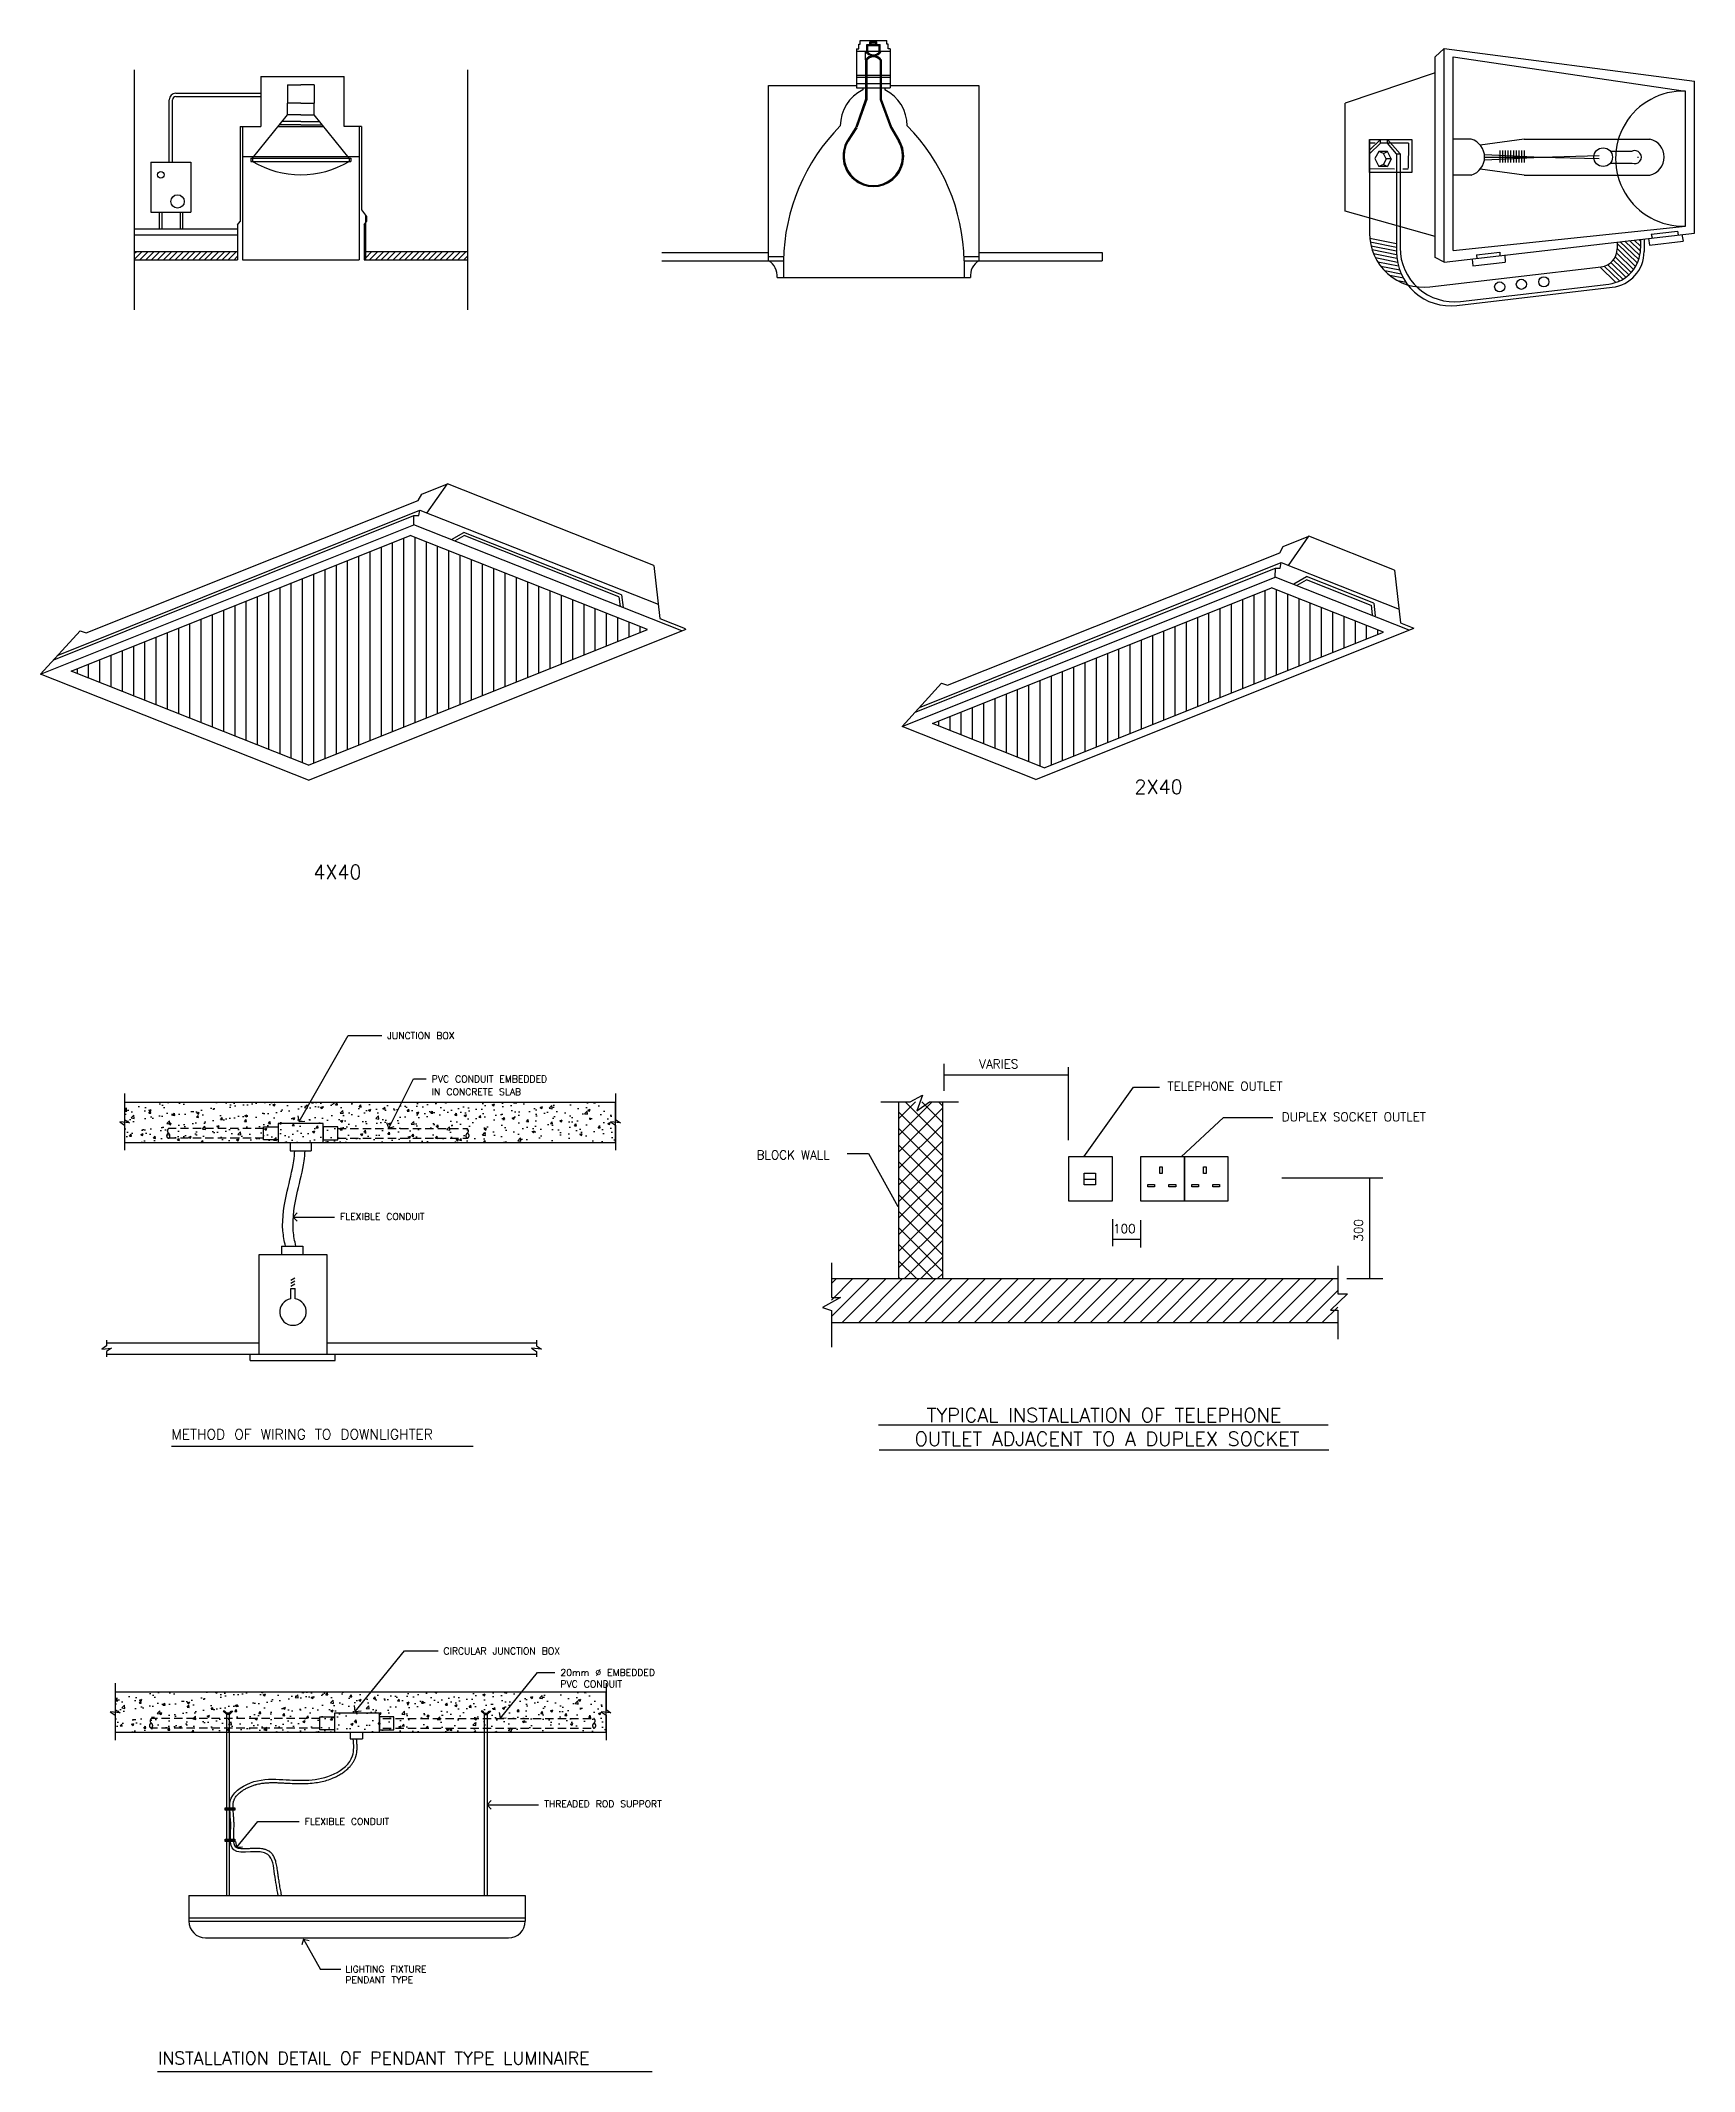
# Model space of a CAD drawing. Extents: x -199482 to -112389, y 75790 to 136754.
# Drawn here: x -199482 to -149841, y 75790 to 136754 of the extents above; entities that cross this region are included whole.
import ezdxf
from ezdxf.enums import TextEntityAlignment as Align

# ---------------------------------------------------------------- set-up
doc = ezdxf.new("R2010")
doc.units = 0
doc.header["$LTSCALE"] = 1000
doc.header["$MEASUREMENT"] = 0
doc.linetypes.add('HIDDEN', pattern=[0.375, 0.25, -0.125])
doc.linetypes.add('USTATION2', pattern=[1, 0.75, -0.25])
doc.layers.get('0').update_dxf_attribs({"linetype": 'CONTINUOUS'})
for name, color, linetype in [('BORDER', 4, 'CONTINUOUS'), ('DOOR-NO', 5, 'CONTINUOUS'), ('LIGH', 3, 'CONTINUOUS')]:
    doc.layers.add(name, color=color, linetype=linetype)
doc.styles.add('ROMANS', font='ROMANS.shx', dxfattribs={"height": 200})
doc.styles.get("Standard").update_dxf_attribs({"font": 'TXT.shx', "height": 200})

msp = doc.modelspace()

# ---------------------------------------------------------------- texts
at = {"layer": 'LIGH', "color": 4, "linetype": 'Continuous'}
for s, height, p in [('2X40', 422.4, (-166650, 114349)), ('4X40', 422.4, (-191299, 111795)), ('JUNCTION BOX', 202.75, (-189079, 106884)), ('PVC CONDUIT EMBEDDED', 202.75, (-187742, 105581)), ('IN CONCRETE SLAB', 202.75, (-187742, 105196)), ('FLEXIBLE CONDUIT', 202.75, (-190492, 101452)), ('CIRCULAR JUNCTION BOX', 202.75, (-187390, 88410)), ('20mm %%C EMBEDDED ', 202.75, (-183880, 87764)), ('PVC CONDUIT', 202.75, (-183880, 87420)), ('THREADED ROD SUPPORT', 202.75, (-184362, 83821)), ('FLEXIBLE CONDUIT', 202.75, (-191555, 83294)), ('LIGHTING FIXTURE', 202.75, (-190334, 78858)), ('PENDANT TYPE', 202.75, (-190334, 78537))]:
    msp.add_text(s, height=height, dxfattribs=at).set_placement(p, align=Align.MIDDLE_LEFT)
at = {"layer": 'LIGH', "color": 4, "linetype": 'Continuous', "style": 'ROMANS'}
for s, height, p in [('VARIES', 263.6, (-171307, 105901)), ('TELEPHONE OUTLET', 263.58, (-165653, 105232)), ('DUPLEX SOCKET OUTLET', 263.58, (-162228, 104313)), ('BLOCK WALL', 263.6, (-177991, 103170)), ('100', 263.6, (-167290, 100957)), ('INSTALLATION DETAIL OF PENDANT TYPE LUMINAIRE', 380.16, (-195961, 76001))]:
    msp.add_text(s, height=height, dxfattribs=at).set_placement(p)
msp.add_text('300', height=263.6, rotation=90, dxfattribs=at).set_placement((-159788, 100700))
for s, p in [('TYPICAL INSTALLATION OF TELEPHONE', (-167563, 95493)), ('OUTLET ADJACENT TO A DUPLEX SOCKET', (-167474, 94783))]:
    msp.add_text(s, height=422.4, dxfattribs=at).set_placement(p, align=Align.MIDDLE)
at = {"layer": 'LIGH', "color": 4, "linetype": 'Continuous'}
msp.add_text('METHOD OF WIRING TO DOWNLIGHTER', height=304.13, dxfattribs=at).set_placement((-195556, 94762))

# ---------------------------------------------------------------- blocks, each defined once
blk = doc.blocks.new('*X2')
at = {"color": 0}
for p, q in [((61.25, 37.208), (61.492, 37.45)), ((61.25, 37.385), (61.315, 37.45)), ((61.418, 37.2), (61.668, 37.45)), ((61.595, 37.2), (61.845, 37.45)), ((61.772, 37.2), (62.022, 37.45)), ((61.949, 37.2), (62.199, 37.45)), ((62.126, 37.2), (62.376, 37.45)), ((62.302, 37.2), (62.552, 37.45)), ((62.479, 37.2), (62.729, 37.45)), ((62.656, 37.2), (62.906, 37.45)), ((62.833, 37.2), (63.083, 37.45)), ((63.009, 37.2), (63.259, 37.45)), ((63.186, 37.2), (63.436, 37.45)), ((63.363, 37.2), (63.613, 37.45)), ((63.54, 37.2), (63.79, 37.45)), ((63.717, 37.2), (63.967, 37.45)), ((63.893, 37.2), (64.143, 37.45)), ((64.07, 37.2), (64.32, 37.45)), ((64.247, 37.2), (64.35, 37.303))]:
    blk.add_line(p, q, dxfattribs=at)
blk = doc.blocks.new('*X1')
at = {"color": 0}
for p, q in [((68.188, 37.252), (68.386, 37.45)), ((68.188, 37.428), (68.209, 37.45)), ((68.313, 37.2), (68.563, 37.45)), ((68.489, 37.2), (68.739, 37.45)), ((68.666, 37.2), (68.916, 37.45)), ((68.843, 37.2), (69.093, 37.45)), ((69.02, 37.2), (69.27, 37.45)), ((69.197, 37.2), (69.447, 37.45)), ((69.373, 37.2), (69.623, 37.45)), ((69.55, 37.2), (69.8, 37.45)), ((69.727, 37.2), (69.977, 37.45)), ((69.904, 37.2), (70.154, 37.45)), ((70.08, 37.2), (70.33, 37.45)), ((70.257, 37.2), (70.507, 37.45)), ((70.434, 37.2), (70.684, 37.45)), ((70.611, 37.2), (70.861, 37.45)), ((70.788, 37.2), (71.038, 37.45)), ((70.964, 37.2), (71.214, 37.45)), ((71.141, 37.2), (71.25, 37.309))]:
    blk.add_line(p, q, dxfattribs=at)

# ---------------------------------------------------------------- hatches: boundary and pattern name
at = {"layer": 'DOOR-NO'}
h = msp.add_hatch(dxfattribs=at)
h.set_pattern_fill('AR-CONC', color=11, scale=100, style=0)
h.set_pattern_definition([(50, (-48209, -1640), (717.2602, -62.7521), [75, -825]), (355, (-48209, -1640), (-138.7513, 752.192), [60, -660]), (100.4514, (-48149.25, -1645.25), (578.5094, 689.4395), [63.7402, -701.142]), (46.1842, (-48209, -1440), (1067.241, -165.519), [112.5, -1237.5]), (96.6356, (-48120.1, -1453.8), (934.663, 974.118), [95.61, -1051.713]), (351.1842, (-48209, -1440), (934.662, 974.1186), [90, -990]), (21, (-48109, -1490), (596.907, -402.6189), [75, -825]), (326, (-48109, -1490), (243.3153, 725.15), [60, -660]), (71.4514, (-48059.3, -1523.6), (840.2226, 322.5305), [63.7402, -701.142]), (37.5, (-48209.02, -1640.02), (12.15986, 332.89385), [0, -652, 0, -670, 0, -662.5]), (7.5, (-48209.02, -1640.02), (263.06954, 394.4117), [0, -382, 0, -637, 0, -252.5]), (327.5, (-48432.02, -1640.02), (533.82244, -22.55487), [0, -250, 0, -780, 0, -1035]), (317.5, (-48532, -1640), (583.1862, 100.105), [0, -325, 0, -518, 0, -735])])
h.paths.add_polyline_path([(-182224, 104881), (-196960, 104881), (-196960, 103678), (-182224, 103678)])
h = msp.add_hatch(dxfattribs=at)
h.set_pattern_fill('AR-CONC', color=11, scale=100, style=0)
h.set_pattern_definition([(50, (-48495.13, -19348.7), (717.2602, -62.7521), [75, -825]), (355, (-48495.1, -19348.7), (-138.7513, 752.192), [60, -660]), (100.4514, (-48435.36, -19353.9), (578.5094, 689.4395), [63.7402, -701.142]), (46.1842, (-48495.1, -19148.7), (1067.241, -165.519), [112.5, -1237.5]), (96.6356, (-48406.2, -19162.5), (934.663, 974.118), [95.61, -1051.713]), (351.1842, (-48495.1, -19148.7), (934.662, 974.1186), [90, -990]), (21, (-48395.13, -19198.7), (596.907, -402.6189), [75, -825]), (326, (-48395.1, -19198.7), (243.3153, 725.15), [60, -660]), (71.4514, (-48345.4, -19232.25), (840.2226, 322.5305), [63.7402, -701.142]), (37.5, (-48495.13, -19348.7), (12.15986, 332.89385), [0, -652, 0, -670, 0, -662.5]), (7.5, (-48495.13, -19348.7), (263.06954, 394.4117), [0, -382, 0, -637, 0, -252.5]), (327.5, (-48718.13, -19348.7), (533.82244, -22.55487), [0, -250, 0, -780, 0, -1035]), (317.5, (-48818.13, -19348.7), (583.1862, 100.105), [0, -325, 0, -518, 0, -735])])
h.paths.add_polyline_path([(-182510, 87172), (-197246, 87172), (-197246, 85970), (-182510, 85970)])

# ---------------------------------------------------------------- linework, layer by layer
at = {"layer": 'BORDER'}
for p, q in [((-193942, 83665), (-193651, 83665)), ((-193942, 82726), (-193651, 82726))]:
    msp.add_line(p, q, dxfattribs=at)
for points in [[(-193942, 83700), (-193651, 83700), (-193651, 83631), (-193941, 83631)], [(-193942, 82761), (-193651, 82761), (-193651, 82692), (-193941, 82692)]]:
    msp.add_lwpolyline(points, close=True, dxfattribs=at)
at = {"layer": 'BORDER', "color": 3}
for points, knots in [([(-192132, 100566), (-192167, 100717), (-192270, 101262), (-192114, 102133), (-191901, 102915), (-191860, 103325), (-191851, 103428)], [1102.685337, 1102.685337, 1102.685337, 1102.685337, 1567.291334, 2765.832687, 3693.029636, 4002.041613, 4002.041613, 4002.041613, 4002.041613]), ([(-191821, 100566), (-191856, 100717), (-191959, 101262), (-191803, 102133), (-191590, 102915), (-191549, 103325), (-191540, 103428)], [1102.685337, 1102.685337, 1102.685337, 1102.685337, 1567.291334, 2765.832687, 3693.029636, 4002.041613, 4002.041613, 4002.041613, 4002.041613]), ([(-192251, 81084), (-192261, 81139), (-192271, 81194), (-192292, 81305), (-192302, 81362), (-192321, 81476), (-192331, 81534), (-192342, 81612), (-192345, 81629), (-192349, 81657), (-192351, 81669), (-192354, 81690), (-192355, 81699), (-192357, 81714), (-192358, 81720), (-192360, 81733), (-192361, 81742), (-192363, 81760), (-192364, 81768), (-192368, 81795), (-192370, 81813), (-192376, 81857), (-192380, 81884), (-192389, 81938), (-192393, 81965), (-192404, 82019), (-192410, 82045), (-192423, 82092), (-192429, 82113), (-192443, 82154), (-192450, 82174), (-192466, 82210), (-192473, 82226), (-192490, 82257), (-192499, 82272), (-192517, 82298), (-192526, 82310), (-192545, 82332), (-192556, 82343), (-192571, 82358), (-192576, 82363), (-192587, 82372), (-192592, 82376), (-192599, 82382), (-192601, 82383), (-192605, 82386), (-192607, 82388), (-192614, 82392), (-192618, 82395), (-192630, 82403), (-192639, 82408), (-192661, 82420), (-192674, 82426), (-192701, 82437), (-192714, 82442), (-192742, 82451), (-192756, 82455), (-192784, 82462), (-192798, 82465), (-192827, 82470), (-192841, 82472), (-192878, 82476), (-192900, 82478), (-192944, 82481), (-192967, 82482), (-193012, 82483), (-193035, 82482), (-193080, 82482), (-193102, 82481), (-193147, 82479), (-193169, 82478), (-193213, 82476), (-193235, 82475), (-193278, 82474), (-193299, 82473), (-193340, 82472), (-193360, 82471), (-193398, 82471), (-193417, 82472), (-193453, 82473), (-193470, 82475), (-193499, 82478), (-193511, 82479), (-193534, 82483), (-193544, 82486), (-193562, 82490), (-193569, 82492), (-193583, 82497), (-193589, 82500), (-193599, 82505), (-193603, 82507), (-193611, 82512), (-193614, 82514), (-193618, 82517), (-193619, 82517), (-193620, 82519), (-193621, 82519), (-193622, 82520), (-193623, 82521), (-193625, 82523), (-193626, 82524), (-193630, 82528), (-193632, 82531), (-193637, 82537), (-193640, 82541), (-193645, 82549), (-193647, 82553), (-193652, 82562), (-193654, 82567), (-193659, 82578), (-193661, 82583), (-193665, 82595), (-193667, 82602), (-193671, 82619), (-193673, 82630), (-193678, 82654), (-193679, 82666), (-193682, 82692), (-193684, 82706), (-193685, 82735), (-193686, 82750), (-193687, 82780), (-193687, 82796), (-193687, 82837), (-193687, 82862), (-193685, 82914), (-193684, 82941), (-193682, 82995), (-193681, 83022), (-193679, 83078), (-193678, 83106), (-193676, 83163), (-193676, 83191), (-193676, 83229), (-193676, 83238), (-193677, 83257), (-193677, 83267), (-193678, 83295), (-193679, 83313), (-193682, 83368), (-193685, 83404), (-193690, 83472), (-193693, 83506), (-193699, 83571), (-193701, 83602), (-193705, 83657), (-193706, 83682), (-193707, 83729), (-193706, 83752), (-193705, 83791), (-193703, 83809), (-193699, 83842), (-193697, 83858), (-193690, 83889), (-193686, 83904), (-193680, 83924), (-193678, 83929), (-193674, 83939), (-193672, 83944), (-193669, 83952), (-193668, 83954), (-193666, 83958), (-193665, 83961), (-193662, 83967), (-193660, 83972), (-193653, 83985), (-193648, 83994), (-193634, 84018), (-193624, 84033), (-193601, 84062), (-193589, 84077), (-193562, 84105), (-193548, 84119), (-193518, 84147), (-193502, 84161), (-193468, 84187), (-193451, 84200), (-193405, 84232), (-193376, 84250), (-193315, 84284), (-193284, 84300), (-193220, 84330), (-193187, 84344), (-193122, 84369), (-193088, 84380), (-193043, 84394), (-193030, 84397), (-193005, 84404), (-192993, 84407), (-192956, 84417), (-192931, 84422), (-192861, 84435), (-192816, 84442), (-192726, 84452), (-192680, 84455), (-192590, 84459), (-192544, 84460), (-192452, 84459), (-192406, 84458), (-192313, 84455), (-192266, 84452), (-192199, 84449), (-192180, 84448), (-192142, 84446), (-192123, 84445), (-192065, 84442), (-192026, 84440), (-191909, 84435), (-191830, 84432), (-191670, 84429), (-191590, 84430), (-191430, 84436), (-191349, 84442), (-191205, 84459), (-191141, 84469), (-191013, 84495), (-190949, 84511), (-190823, 84549), (-190760, 84572), (-190677, 84608), (-190657, 84617), (-190614, 84638), (-190590, 84650), (-190543, 84675), (-190520, 84688), (-190460, 84724), (-190423, 84748), (-190352, 84799), (-190318, 84826), (-190253, 84883), (-190222, 84913), (-190172, 84969), (-190151, 84994), (-190114, 85046), (-190096, 85073), (-190065, 85129), (-190051, 85158), (-190034, 85198), (-190030, 85208), (-190025, 85224), (-190023, 85229), (-190020, 85239), (-190018, 85244), (-190014, 85259), (-190011, 85270), (-190003, 85303), (-189998, 85326), (-189991, 85373), (-189988, 85396), (-189985, 85442), (-189983, 85466), (-189983, 85512), (-189983, 85535), (-189984, 85581), (-189985, 85604), (-189988, 85659), (-189990, 85690), (-189995, 85742), (-189997, 85763), (-189998, 85783)], [0, 0, 0, 0, 176.751901, 176.751901, 353.503802, 353.503802, 530.255703, 530.255703, 580.334815, 580.334815, 612.895756, 612.895756, 640.293756, 640.293756, 655.044846, 655.044846, 679.136373, 679.136373, 703.227899, 703.227899, 751.410952, 751.410952, 822.07088, 822.07088, 892.730809, 892.730809, 963.390738, 963.390738, 1019.757186, 1019.757186, 1076.123635, 1076.123635, 1121.728136, 1121.728136, 1167.332637, 1167.332637, 1205.171382, 1205.171382, 1243.010127, 1243.010127, 1260.103682, 1260.103682, 1276.677244, 1276.677244, 1282.969067, 1282.969067, 1289.26089, 1289.26089, 1301.844537, 1301.844537, 1327.011829, 1327.011829, 1364.145237, 1364.145237, 1401.278645, 1401.278645, 1438.412053, 1438.412053, 1475.545461, 1475.545461, 1512.678869, 1512.678869, 1569.233576, 1569.233576, 1625.788282, 1625.788282, 1682.342989, 1682.342989, 1738.897696, 1738.897696, 1795.452403, 1795.452403, 1852.007109, 1852.007109, 1908.561816, 1908.561816, 1965.116523, 1965.116523, 2021.671229, 2021.671229, 2078.225936, 2078.225936, 2123.689457, 2123.689457, 2169.152978, 2169.152978, 2205.919729, 2205.919729, 2242.686481, 2242.686481, 2273.075056, 2273.075056, 2303.463631, 2303.463631, 2311.188759, 2311.188759, 2318.170369, 2318.170369, 2325.151979, 2325.151979, 2339.1152, 2339.1152, 2369.345451, 2369.345451, 2399.575703, 2399.575703, 2429.805955, 2429.805955, 2460.036206, 2460.036206, 2490.266458, 2490.266458, 2520.49671, 2520.49671, 2566.38835, 2566.38835, 2612.27999, 2612.27999, 2658.171629, 2658.171629, 2704.063269, 2704.063269, 2749.954909, 2749.954909, 2819.34189, 2819.34189, 2888.728871, 2888.728871, 2958.115851, 2958.115851, 3027.502832, 3027.502832, 3096.889813, 3096.889813, 3120.268431, 3120.268431, 3143.647048, 3143.647048, 3190.404283, 3190.404283, 3283.918753, 3283.918753, 3377.433222, 3377.433222, 3470.947692, 3470.947692, 3548.954135, 3548.954135, 3626.960578, 3626.960578, 3690.76005, 3690.76005, 3754.559522, 3754.559522, 3818.358995, 3818.358995, 3841.185893, 3841.185893, 3864.046138, 3864.046138, 3874.324134, 3874.324134, 3884.60213, 3884.60213, 3905.158123, 3905.158123, 3946.270108, 3946.270108, 4015.063769, 4015.063769, 4083.857431, 4083.857431, 4152.651093, 4152.651093, 4221.444755, 4221.444755, 4290.238417, 4290.238417, 4394.150068, 4394.150068, 4498.061718, 4498.061718, 4601.973369, 4601.973369, 4705.88502, 4705.88502, 4745.344366, 4745.344366, 4784.803712, 4784.803712, 4863.722405, 4863.722405, 5006.857723, 5006.857723, 5149.993042, 5149.993042, 5293.128361, 5293.128361, 5436.26368, 5436.26368, 5579.398998, 5579.398998, 5636.72629, 5636.72629, 5694.053581, 5694.053581, 5808.708163, 5808.708163, 6041.118854, 6041.118854, 6273.529544, 6273.529544, 6505.940235, 6505.940235, 6691.105946, 6691.105946, 6876.271657, 6876.271657, 7061.437368, 7061.437368, 7121.041383, 7121.041383, 7191.781571, 7191.781571, 7262.52176, 7262.52176, 7377.341851, 7377.341851, 7492.161942, 7492.161942, 7606.982033, 7606.982033, 7692.688331, 7692.688331, 7778.394629, 7778.394629, 7864.100927, 7864.100927, 7893.748591, 7893.748591, 7907.942627, 7907.942627, 7922.136664, 7922.136664, 7950.524737, 7950.524737, 8014.475788, 8014.475788, 8078.426839, 8078.426839, 8142.377889, 8142.377889, 8206.32894, 8206.32894, 8270.279991, 8270.279991, 8359.011261, 8359.011261, 8417.693089, 8417.693089, 8417.693089, 8417.693089])]:
    msp.add_open_spline(points, degree=3, knots=knots, dxfattribs=at)
msp.add_spline([(-192349, 81066), (-192458, 81712), (-192659, 82302), (-193683, 82441), (-193776, 83232), (-193761, 83991), (-193078, 84488), (-192209, 84550), (-190673, 84720), (-190119, 85259), (-190098, 85774)], degree=3, dxfattribs=at)
at = {"layer": 'DOOR-NO', "color": 11}
for p, q in [((-195031, 80398), (-184934, 80398)), ((-195031, 80298), (-184934, 80298))]:
    msp.add_line(p, q, dxfattribs=at)
at = {"layer": 'LIGH', "color": 4, "linetype": 'Continuous'}
for p, q in [((-174923, 136649), (-174883, 136649)), ((-174923, 136512), (-174923, 136649)), ((-174883, 136649), (-174883, 136754)), ((-174883, 136754), (-174083, 136754)), ((-174686, 136436), (-174686, 136640)), ((-174686, 136640), (-174280, 136640)), ((-174655, 136436), (-174655, 136608)), ((-174655, 136608), (-174312, 136608)), ((-174588, 136640), (-174588, 136715)), ((-174588, 136715), (-174380, 136715)), ((-174556, 136640), (-174556, 136683)), ((-174556, 136683), (-174412, 136683)), ((-174412, 136640), (-174412, 136683)), ((-174380, 136640), (-174380, 136715)), ((-174312, 136436), (-174312, 136608)), ((-174280, 136436), (-174280, 136640)), ((-174083, 136649), (-174083, 136754)), ((-174043, 136649), (-174083, 136649)), ((-174043, 136512), (-174043, 136649)), ((-174990, 136512), (-174990, 135339)), ((-174990, 136512), (-174923, 136512)), ((-174990, 136436), (-173976, 136436)), ((-174718, 136173), (-174718, 136436)), ((-174718, 136173), (-174718, 134993)), ((-174686, 136163), (-174686, 134988)), ((-174280, 136163), (-174280, 134987)), ((-174249, 136173), (-174249, 134993)), ((-173976, 136512), (-174043, 136512)), ((-173976, 136512), (-173976, 136436)), ((-173976, 136436), (-173976, 135339)), ((-157348, 136513), (-157618, 136270)), ((-157618, 130246), (-157618, 136270)), ((-157348, 130099), (-157348, 136513)), ((-157348, 136513), (-149841, 135538)), ((-157078, 130452), (-157078, 136270)), ((-157078, 136270), (-150111, 135238)), ((-196671, 135876), (-196671, 128676)), ((-192871, 135676), (-190371, 135676)), ((-192871, 135676), (-192871, 134176)), ((-192071, 135426), (-192071, 134876)), ((-192071, 135426), (-191671, 135426)), ((-191271, 135426), (-191671, 135426)), ((-191271, 135426), (-191271, 134876)), ((-190371, 134176), (-190371, 135676)), ((-186671, 135876), (-186671, 128676)), ((-177630, 130145), (-177630, 135404)), ((-177630, 135404), (-174990, 135404)), ((-174990, 135719), (-173976, 135719)), ((-174990, 135656), (-173976, 135656)), ((-174990, 135466), (-173976, 135466)), ((-173976, 135404), (-171317, 135404)), ((-171317, 135404), (-171317, 130145)), ((-157618, 135785), (-160322, 134880)), ((-149841, 130978), (-149841, 135538)), ((-195621, 133101), (-195621, 134976)), ((-195521, 133101), (-195521, 134976)), ((-195421, 135176), (-192871, 135176)), ((-195421, 135076), (-192871, 135076)), ((-191671, 134876), (-192074, 134876)), ((-192074, 134526), (-192074, 134876)), ((-191671, 134876), (-191268, 134876)), ((-191268, 134526), (-191268, 134876)), ((-174718, 134993), (-175012, 134157)), ((-174990, 135339), (-173976, 135339)), ((-174686, 134988), (-174983, 134147)), ((-174806, 135339), (-174806, 135276)), ((-174280, 134987), (-173968, 134149)), ((-174249, 134993), (-173939, 134160)), ((-174141, 135339), (-174141, 135276)), ((-160322, 131636), (-160322, 134880)), ((-150111, 131186), (-150111, 135238)), ((-193496, 134176), (-193496, 131326)), ((-193496, 134176), (-192871, 134176)), ((-193421, 134176), (-193421, 130176)), ((-193121, 133226), (-192074, 134526)), ((-192356, 134176), (-190986, 134176)), ((-191671, 134226), (-192315, 134226)), ((-191671, 134326), (-192235, 134326)), ((-191671, 134526), (-192074, 134526)), ((-191671, 134526), (-191268, 134526)), ((-191671, 134326), (-191107, 134326)), ((-191671, 134226), (-191026, 134226)), ((-190221, 133226), (-191268, 134526)), ((-189846, 134176), (-190371, 134176)), ((-189921, 134176), (-189921, 130176)), ((-189846, 134176), (-189846, 131676)), ((-175012, 134157), (-175267, 133750)), ((-174986, 134141), (-175241, 133734)), ((-173966, 134145), (-173727, 133731)), ((-173939, 134160), (-173700, 133747)), ((-159267, 133784), (-159594, 133462)), ((-159594, 133784), (-159594, 130973)), ((-159267, 133676), (-159594, 133354)), ((-159267, 133676), (-159267, 133784)), ((-159051, 133676), (-159267, 133676)), ((-158675, 133354), (-159051, 133784)), ((-159051, 133676), (-159051, 133784)), ((-158783, 133354), (-159051, 133676)), ((-156537, 133799), (-157078, 133799)), ((-154950, 133799), (-156269, 133620)), ((-154950, 133799), (-151178, 133799)), ((-196171, 133101), (-194971, 133101)), ((-196171, 133101), (-196171, 131601)), ((-194971, 133101), (-194971, 131601)), ((-193421, 133276), (-189921, 133276)), ((-193171, 133226), (-190171, 133226)), ((-193171, 133226), (-193171, 133126)), ((-193171, 133126), (-190171, 133126)), ((-193121, 133226), (-193121, 133126)), ((-190221, 133226), (-190221, 133126)), ((-190171, 133226), (-190171, 133126)), ((-159445, 133427), (-159446, 133427)), ((-159314, 133427), (-159428, 133215)), ((-159428, 133215), (-159314, 132978)), ((-159053, 133427), (-159314, 133427)), ((-159173, 133366), (-159314, 133427)), ((-159173, 133039), (-159314, 132978)), ((-159053, 132978), (-159314, 132978)), ((-159173, 133366), (-159053, 133427)), ((-159090, 133203), (-159173, 133366)), ((-159090, 133203), (-159173, 133039)), ((-159173, 133039), (-159053, 132978)), ((-158938, 133202), (-159090, 133203)), ((-158938, 133202), (-159053, 133427)), ((-158938, 133202), (-159053, 132978)), ((-158783, 133354), (-158783, 130415)), ((-158783, 133354), (-158675, 133354)), ((-158675, 133354), (-158675, 130536)), ((-156127, 133340), (-154446, 133259)), ((-156127, 133178), (-154446, 133259)), ((-156127, 133259), (-154446, 133259)), ((-155680, 133451), (-155680, 133091)), ((-155599, 133451), (-155599, 133091)), ((-155518, 133451), (-155518, 133091)), ((-155437, 133451), (-155437, 133091)), ((-155356, 133451), (-155356, 133091)), ((-155275, 133451), (-155275, 133091)), ((-155193, 133451), (-155193, 133091)), ((-155112, 133451), (-155112, 133091)), ((-155031, 133451), (-155031, 133091)), ((-154950, 133451), (-154950, 133091)), ((-154446, 133259), (-152700, 133308)), ((-154446, 133259), (-152699, 133211)), ((-152345, 133079), (-151712, 133079)), ((-152336, 133433), (-151712, 133433)), ((-151544, 133259), (-151514, 133259)), ((-156537, 132717), (-157078, 132717)), ((-154950, 132717), (-156269, 132897)), ((-154950, 132717), (-151178, 132717)), ((-196671, 131101), (-193571, 131101)), ((-196171, 131601), (-194971, 131601)), ((-195921, 131601), (-195921, 131101)), ((-195846, 131601), (-195846, 131101)), ((-195296, 131601), (-195296, 131101)), ((-195221, 131601), (-195221, 131101)), ((-193571, 131226), (-193496, 131326)), ((-193571, 131226), (-193571, 130176)), ((-189846, 131676), (-189696, 131476)), ((-189771, 131226), (-189696, 131326)), ((-189771, 131226), (-189771, 130176)), ((-189771, 131226), (-189771, 130176)), ((-189771, 131226), (-189771, 130176)), ((-189733, 131526), (-189733, 130176)), ((-189696, 131476), (-189696, 131326)), ((-157618, 130876), (-160322, 131636)), ((-157078, 130452), (-150111, 131186)), ((-196671, 130926), (-193571, 130926)), ((-158783, 130655), (-159586, 130816)), ((-158783, 130545), (-159571, 130703)), ((-158783, 130435), (-159547, 130588)), ((-158780, 130324), (-159514, 130471)), ((-157348, 130099), (-149841, 130978)), ((-152160, 130707), (-152160, 130501)), ((-152160, 130659), (-151553, 130074)), ((-152160, 130509), (-151605, 129974)), ((-152065, 130718), (-151511, 130183)), ((-151926, 130734), (-151479, 130303)), ((-151787, 130751), (-151460, 130435)), ((-151648, 130767), (-151457, 130582)), ((-151509, 130783), (-151457, 130732)), ((-151457, 130789), (-151457, 130520)), ((-151349, 130802), (-151349, 130424)), ((-151218, 130814), (-151192, 130611)), ((-151192, 130611), (-150178, 130730)), ((-151140, 130940), (-150347, 131033)), ((-151140, 130940), (-151109, 130830)), ((-150347, 131033), (-150331, 130921)), ((-150214, 130933), (-150178, 130730)), ((-196671, 130426), (-193571, 130426)), ((-196671, 130176), (-193571, 130176)), ((-193421, 130176), (-189921, 130176)), ((-189771, 130426), (-186671, 130426)), ((-189771, 130176), (-186671, 130176)), ((-180831, 130398), (-177630, 130398)), ((-180831, 130145), (-177186, 130145)), ((-177630, 130272), (-177182, 130272)), ((-177186, 130145), (-177186, 129641)), ((-171765, 130272), (-171317, 130272)), ((-171761, 130145), (-171317, 130145)), ((-171761, 130145), (-171761, 129641)), ((-171317, 130398), (-167622, 130398)), ((-171317, 130145), (-167622, 130145)), ((-167622, 130398), (-167622, 130145)), ((-158770, 130212), (-159470, 130352)), ((-158752, 130098), (-159414, 130230)), ((-158724, 129982), (-159343, 130106)), ((-158687, 129864), (-159252, 129977)), ((-157783, 129362), (-152641, 129964)), ((-157348, 130099), (-157618, 130246)), ((-156508, 130198), (-156493, 129991)), ((-156493, 129991), (-155516, 130105)), ((-156386, 130326), (-155683, 130408)), ((-156386, 130326), (-156373, 130214)), ((-155683, 130408), (-155676, 130295)), ((-155533, 130316), (-155516, 130105)), ((-152680, 129960), (-152198, 129494)), ((-152548, 129983), (-152087, 129538)), ((-152440, 130028), (-151986, 129591)), ((-152349, 130091), (-151894, 129652)), ((-152274, 130169), (-151810, 129721)), ((-152216, 130262), (-151734, 129798)), ((-152160, 130359), (-151666, 129882)), ((-177376, 129641), (-171571, 129641)), ((-158638, 129744), (-159137, 129844)), ((-158576, 129622), (-158980, 129702)), ((-158497, 129496), (-158739, 129544)), ((-156972, 128804), (-152311, 129350)), ((-156858, 128926), (-152413, 129446)), ((-187885, 122573), (-187272, 123447)), ((-198958, 118308), (-188096, 122657)), ((-188129, 122494), (-188096, 122657)), ((-188096, 122657), (-180943, 119832)), ((-199088, 118166), (-188275, 122494)), ((-188276, 122219), (-188275, 122494)), ((-188275, 122494), (-188129, 122494)), ((-187150, 121773), (-186777, 121989)), ((-182043, 120114), (-186777, 121989)), ((-198568, 117825), (-188390, 121900)), ((-189592, 115746), (-189592, 121419)), ((-189254, 115881), (-189254, 121554)), ((-188916, 116017), (-188916, 121690)), ((-188578, 116152), (-188578, 121825)), ((-181265, 119079), (-188390, 121900)), ((-188240, 116287), (-188240, 121841)), ((-187902, 116423), (-187902, 121707)), ((-187564, 116558), (-187564, 121573)), ((-187226, 116693), (-187226, 121440)), ((-187050, 121733), (-186770, 121895)), ((-182121, 120054), (-186770, 121895)), ((-162028, 121000), (-161416, 121874)), ((-191281, 115070), (-191281, 120743)), ((-190943, 115205), (-190943, 120878)), ((-190605, 115340), (-190605, 121013)), ((-190268, 115476), (-190268, 121149)), ((-189930, 115611), (-189930, 121284)), ((-186888, 116828), (-186888, 121306)), ((-186550, 116964), (-186550, 121172)), ((-186213, 117099), (-186213, 121038)), ((-185875, 117234), (-185875, 120904)), ((-185537, 117369), (-185537, 120771)), ((-173231, 116593), (-162418, 120922)), ((-173101, 116736), (-162240, 121084)), ((-162420, 120646), (-162418, 120922)), ((-162418, 120922), (-162272, 120922)), ((-162272, 120922), (-162240, 121084)), ((-162240, 121084), (-158706, 119689)), ((-192633, 115475), (-192633, 120202)), ((-192295, 115342), (-192295, 120337)), ((-191957, 115208), (-191957, 120472)), ((-191619, 115074), (-191619, 120607)), ((-185199, 117505), (-185199, 120637)), ((-184861, 117640), (-184861, 120503)), ((-184523, 117775), (-184523, 120369)), ((-184185, 117911), (-184185, 120235)), ((-183847, 118046), (-183847, 120102)), ((-182043, 120114), (-181998, 119733)), ((-172712, 116253), (-162533, 120327)), ((-163059, 117444), (-163059, 120117)), ((-162721, 117580), (-162721, 120252)), ((-159177, 118999), (-162533, 120327)), ((-162383, 117715), (-162383, 120268)), ((-162046, 117850), (-162046, 120134)), ((-161863, 120446), (-161483, 120666)), ((-161763, 120407), (-161483, 120569)), ((-159463, 119867), (-161483, 120666)), ((-159541, 119800), (-161483, 120569)), ((-159463, 119867), (-160228, 120169)), ((-194323, 116144), (-194323, 119525)), ((-193985, 116011), (-193985, 119660)), ((-193647, 115877), (-193647, 119796)), ((-193309, 115743), (-193309, 119931)), ((-192971, 115609), (-192971, 120066)), ((-183509, 118181), (-183509, 119968)), ((-183171, 118316), (-183171, 119834)), ((-182833, 118452), (-182833, 119700)), ((-182495, 118587), (-182495, 119566)), ((-182121, 120054), (-182087, 119768)), ((-164411, 116903), (-164411, 119576)), ((-164073, 117038), (-164073, 119711)), ((-163735, 117174), (-163735, 119846)), ((-163397, 117309), (-163397, 119982)), ((-161708, 117985), (-161708, 120001)), ((-161370, 118121), (-161370, 119867)), ((-161032, 118256), (-161032, 119733)), ((-160694, 118391), (-160694, 119599)), ((-159541, 119807), (-159508, 119521)), ((-159463, 119867), (-159419, 119486)), ((-198298, 119033), (-198119, 118973)), ((-195674, 116680), (-195674, 118984)), ((-195336, 116546), (-195336, 119119)), ((-194998, 116412), (-194998, 119255)), ((-194661, 116278), (-194661, 119390)), ((-191444, 115005), (-181265, 119079)), ((-182157, 118722), (-182157, 119433)), ((-181820, 118857), (-181820, 119299)), ((-181482, 118993), (-181482, 119165)), ((-169356, 114924), (-159177, 118999)), ((-166101, 116227), (-166101, 118899)), ((-165763, 116362), (-165763, 119035)), ((-165425, 116497), (-165425, 119170)), ((-165087, 116633), (-165087, 119305)), ((-164749, 116768), (-164749, 119440)), ((-160356, 118527), (-160356, 119465)), ((-160018, 118662), (-160018, 119332)), ((-159680, 118797), (-159680, 119198)), ((-159342, 118932), (-159342, 119064)), ((-197364, 117348), (-197364, 118308)), ((-197026, 117215), (-197026, 118443)), ((-196688, 117081), (-196688, 118578)), ((-196350, 116947), (-196350, 118714)), ((-196012, 116813), (-196012, 118849)), ((-167452, 115686), (-167452, 118358)), ((-167114, 115821), (-167114, 118493)), ((-166776, 115956), (-166776, 118629)), ((-166439, 116091), (-166439, 118764)), ((-191444, 115005), (-198568, 117825)), ((-198378, 117750), (-198378, 117902)), ((-198040, 117616), (-198040, 118037)), ((-197702, 117482), (-197702, 118172)), ((-169142, 115009), (-169142, 117682)), ((-168804, 115145), (-168804, 117817)), ((-168466, 115280), (-168466, 117952)), ((-168128, 115415), (-168128, 118088)), ((-167790, 115550), (-167790, 118223)), ((-172441, 117461), (-172263, 117400)), ((-170494, 115374), (-170494, 117141)), ((-170156, 115240), (-170156, 117276)), ((-169818, 115107), (-169818, 117411)), ((-169480, 114973), (-169480, 117547)), ((-172183, 116043), (-172183, 116464)), ((-171845, 115909), (-171845, 116600)), ((-171507, 115776), (-171507, 116735)), ((-171169, 115642), (-171169, 116870)), ((-170831, 115508), (-170831, 117005)), ((-169356, 114924), (-172712, 116253)), ((-172521, 116177), (-172521, 116329)), ((-172365, 105231), (-172365, 106041)), ((-172365, 105703), (-168625, 105703)), ((-168625, 103750), (-168625, 105940)), ((-174260, 104892), (-173377, 104892)), ((-173731, 103885), (-172724, 104892)), ((-173731, 104892), (-173731, 99590)), ((-173731, 104382), (-173221, 104892)), ((-173731, 104879), (-173718, 104892)), ((-172414, 103779), (-173527, 104892)), ((-173377, 104892), (-173013, 105095)), ((-173013, 105095), (-173182, 104622)), ((-173182, 104622), (-172796, 104892)), ((-172414, 104276), (-173030, 104892)), ((-172796, 104892), (-171934, 104892)), ((-172414, 104773), (-172533, 104892)), ((-172414, 104892), (-172414, 99590)), ((-168169, 103244), (-166673, 105332)), ((-166673, 105332), (-165898, 105332)), ((-173731, 103388), (-172414, 104706)), ((-172414, 103282), (-173731, 104600)), ((-165244, 103244), (-163977, 104422)), ((-163977, 104422), (-162494, 104422)), ((-173731, 102891), (-172414, 104209)), ((-172414, 102785), (-173731, 104103)), ((-173731, 102394), (-172414, 103712)), ((-191994, 103428), (-191358, 103428)), ((-175268, 103342), (-174627, 103342)), ((-174627, 103342), (-173751, 101757)), ((-172414, 102288), (-173731, 103606)), ((-173731, 101897), (-172414, 103215)), ((-172414, 101791), (-173731, 103109)), ((-173731, 101400), (-172414, 102718)), ((-172414, 101294), (-173731, 102612)), ((-168160, 102577), (-167814, 102577)), ((-162224, 102619), (-159191, 102619)), ((-159596, 102619), (-159596, 99590)), ((-173731, 100903), (-172414, 102221)), ((-172414, 100797), (-173731, 102115)), ((-191898, 101436), (-191778, 101563)), ((-191898, 101436), (-190658, 101436)), ((-191898, 101436), (-191778, 101309)), ((-173731, 100406), (-172414, 101724)), ((-172414, 100300), (-173731, 101618)), ((-173731, 99909), (-172414, 101227)), ((-167307, 101372), (-167307, 100562)), ((-166468, 101348), (-166468, 100528)), ((-172414, 99803), (-173731, 101121)), ((-172697, 99590), (-173731, 100624)), ((-173554, 99590), (-172414, 100730)), ((-167307, 100777), (-166468, 100777)), ((-192250, 100315), (-191614, 100315)), ((-175744, 100067), (-175744, 99021)), ((-173194, 99590), (-173731, 100127)), ((-173057, 99590), (-172414, 100233)), ((-175744, 99590), (-160548, 99590)), ((-175744, 98447), (-174601, 99590)), ((-175744, 98944), (-175098, 99590)), ((-175744, 99441), (-175595, 99590)), ((-175422, 98272), (-174104, 99590)), ((-174925, 98272), (-173607, 99590)), ((-174428, 98272), (-173110, 99590)), ((-173931, 98272), (-172613, 99590)), ((-173691, 99590), (-173731, 99630)), ((-173434, 98272), (-172116, 99590)), ((-172937, 98272), (-171619, 99590)), ((-172560, 99590), (-172414, 99736)), ((-172440, 98272), (-171122, 99590)), ((-171943, 98272), (-170625, 99590)), ((-171446, 98272), (-170128, 99590)), ((-170949, 98272), (-169631, 99590)), ((-170452, 98272), (-169134, 99590)), ((-169955, 98272), (-168637, 99590)), ((-169458, 98272), (-168140, 99590)), ((-168961, 98272), (-167643, 99590)), ((-168464, 98272), (-167146, 99590)), ((-167967, 98272), (-166649, 99590)), ((-167470, 98272), (-166152, 99590)), ((-166973, 98272), (-165655, 99590)), ((-166476, 98272), (-165158, 99590)), ((-165979, 98272), (-164661, 99590)), ((-165482, 98272), (-164164, 99590)), ((-164985, 98272), (-163667, 99590)), ((-164488, 98272), (-163170, 99590)), ((-163991, 98272), (-162673, 99590)), ((-163494, 98272), (-162176, 99590)), ((-162997, 98272), (-161679, 99590)), ((-162500, 98272), (-161182, 99590)), ((-162003, 98272), (-160685, 99590)), ((-160548, 99976), (-160548, 99128)), ((-160270, 99590), (-159191, 99590)), ((-175474, 99021), (-176014, 98717)), ((-175744, 99021), (-175474, 99021)), ((-161506, 98272), (-160548, 99229)), ((-160249, 99128), (-160762, 98638)), ((-160548, 99128), (-160249, 99128)), ((-176014, 98717), (-175744, 98636)), ((-175744, 98636), (-175744, 97536)), ((-175744, 98272), (-160548, 98272)), ((-161009, 98272), (-160548, 98732)), ((-160762, 98638), (-160548, 98638)), ((-160548, 98638), (-160548, 97768)), ((-193893, 86499), (-193998, 86600)), ((-193951, 86600), (-193998, 86600)), ((-193897, 86548), (-193951, 86600)), ((-193817, 86499), (-193712, 86600)), ((-193813, 86548), (-193758, 86600)), ((-193758, 86600), (-193712, 86600)), ((-186207, 86600), (-186254, 86600)), ((-186148, 86499), (-186254, 86600)), ((-186153, 86548), (-186207, 86600)), ((-186073, 86499), (-185967, 86600)), ((-186068, 86548), (-186014, 86600)), ((-186014, 86600), (-185967, 86600)), ((-193813, 86548), (-193897, 86548)), ((-193897, 81066), (-193897, 86499)), ((-193817, 86499), (-193893, 86499)), ((-193813, 81066), (-193813, 86499)), ((-186153, 86548), (-186068, 86548)), ((-186153, 81066), (-186153, 86499)), ((-186148, 86499), (-186073, 86499)), ((-186068, 81066), (-186068, 86499)), ((-190187, 85774), (-189820, 85774)), ((-195031, 81066), (-195031, 80298)), ((-195031, 81066), (-184934, 81066)), ((-184934, 81066), (-184934, 80298)), ((-194531, 79798), (-185434, 79798))]:
    msp.add_line(p, q, dxfattribs=at)
at = {"layer": 'LIGH', "color": 4, "linetype": 'USTATION2'}
for p, q in [((-158418, 133676), (-159594, 133673)), ((-158418, 133676), (-158428, 132902)), ((-159594, 132916), (-158428, 132902))]:
    msp.add_line(p, q, dxfattribs=at)
at = {"layer": 'LIGH', "color": 11, "linetype": 'Continuous'}
for p, q in [((-191725, 104306), (-190247, 106886)), ((-190247, 106886), (-189240, 106886)), ((-189034, 104102), (-188289, 105583)), ((-188289, 105583), (-187904, 105583)), ((-191725, 104306), (-191748, 104479)), ((-191725, 104306), (-191551, 104319)), ((-189034, 104102), (-189094, 104267)), ((-189034, 104102), (-188867, 104152)), ((-190037, 86597), (-188559, 88411)), ((-188559, 88411), (-187552, 88411)), ((-185682, 86393), (-184564, 87765)), ((-184564, 87765), (-184042, 87765)), ((-190037, 86597), (-190060, 86771)), ((-190037, 86597), (-189863, 86610)), ((-185682, 86393), (-185705, 86567)), ((-185682, 86393), (-185508, 86406)), ((-186074, 83790), (-185954, 83917)), ((-186074, 83790), (-185954, 83664)), ((-186074, 83790), (-184535, 83790)), ((-193595, 82520), (-192963, 83296)), ((-192963, 83296), (-191717, 83296)), ((-193595, 82520), (-193618, 82693)), ((-193595, 82520), (-193421, 82533)), ((-191592, 79759), (-191644, 79593)), ((-191592, 79759), (-191085, 78844)), ((-191592, 79759), (-191422, 79716)), ((-190467, 78844), (-191085, 78844))]:
    msp.add_line(p, q, dxfattribs=at)
at = {"layer": 'LIGH', "color": 4, "linetype": 'Continuous'}
for points in [[(-188043, 123139), (-187272, 123447)], [(-181077, 120994), (-187272, 123447)], [(-198119, 118973), (-188145, 122949)], [(-188145, 122949), (-188043, 123139)], [(-199482, 117733), (-188276, 122219)], [(-180238, 119036), (-188276, 122219)], [(-172263, 117400), (-162288, 121376)], [(-162288, 121376), (-162186, 121566)], [(-162186, 121566), (-161416, 121874)], [(-158840, 120855), (-161416, 121874)], [(-181077, 120994), (-180895, 119410)], [(-158841, 120856), (-158976, 120910)], [(-158841, 120856), (-158658, 119272)], [(-173625, 116160), (-162420, 120646)], [(-158400, 119054), (-162420, 120646)], [(-199482, 117733), (-198298, 119033)], [(-191443, 114550), (-180103, 119090)], [(-180895, 119410), (-180132, 119102)], [(-169606, 114568), (-158259, 119111)], [(-158658, 119272), (-158259, 119111)], [(-191443, 114550), (-199482, 117733)], [(-173625, 116160), (-172441, 117461)], [(-169606, 114568), (-173625, 116160)], [(-196960, 105151), (-196960, 104363), (-196813, 104265), (-197107, 104291), (-196960, 104192), (-196960, 103441)], [(-182224, 105151), (-182224, 104363), (-182077, 104265), (-182371, 104291), (-182224, 104192), (-182224, 103441)], [(-196960, 103678), (-187819, 103678)], [(-191994, 103678), (-191994, 103428)], [(-191994, 103678), (-191358, 103678)], [(-191358, 103678), (-191358, 103428)], [(-192923, 97322), (-192923, 100315)], [(-192923, 100315), (-190891, 100315)], [(-192250, 100566), (-192250, 100315)], [(-192250, 100566), (-191614, 100566)], [(-191614, 100566), (-191614, 100315)], [(-190891, 100315), (-190891, 97322)], [(-191970, 99543), (-191856, 99609)], [(-191970, 99452), (-191856, 99518)], [(-191970, 99367), (-191856, 99433)], [(-191975, 98981), (-191975, 99296)], [(-191975, 99296), (-191839, 99296)], [(-191839, 98981), (-191839, 99296)], [(-197501, 97741), (-197501, 97569), (-197648, 97472), (-197353, 97497), (-197501, 97399), (-197501, 97238)], [(-197501, 97659), (-192923, 97659)], [(-190891, 97659), (-184596, 97659)], [(-184596, 97741), (-184596, 97569), (-184449, 97472), (-184744, 97497), (-184596, 97399), (-184596, 97238)], [(-197501, 97322), (-184596, 97322)], [(-193189, 97133), (-193189, 97322)], [(-193189, 97133), (-190638, 97133)], [(-190638, 97133), (-190638, 97322)], [(-174334, 95204), (-160838, 95204)], [(-195556, 94559), (-186496, 94559)], [(-174312, 94448), (-160816, 94448)], [(-197246, 87442), (-197246, 86654), (-197099, 86557), (-197393, 86582), (-197246, 86484), (-197246, 85733)], [(-182510, 87442), (-182510, 86654), (-182363, 86557), (-182657, 86582), (-182510, 86484), (-182510, 85733)], [(-190187, 85970), (-190187, 85774)], [(-190187, 85970), (-189820, 85970)], [(-189820, 85970), (-189820, 85774)], [(-195970, 75790), (-181126, 75790)]]:
    msp.add_lwpolyline(points, dxfattribs=at)
msp.add_lwpolyline([(-182224, 104881), (-196960, 104881), (-196960, 103678), (-182224, 103678)], close=True, dxfattribs=at)
at = {"layer": 'LIGH', "color": 4, "linetype": 'HIDDEN'}
for points in [[(-195638, 103950, 0.846165), (-195636, 103803)], [(-195636, 104094, 0.577452), (-195638, 103950)], [(-195638, 103950, -0.507638), (-195636, 103803)], [(-186680, 103950, 0.507638), (-186682, 103803)], [(-186682, 104094, -0.577452), (-186680, 103950)], [(-186680, 103950, -0.846165), (-186682, 103803)], [(-196155, 86241, 0.846165), (-196153, 86095)], [(-196153, 86385, 0.577452), (-196155, 86241)], [(-196155, 86241, -0.507638), (-196153, 86095)], [(-182877, 86241, 0.507638), (-182879, 86095)], [(-182879, 86385, -0.577452), (-182877, 86241)], [(-182877, 86241, -0.846165), (-182879, 86095)]]:
    msp.add_lwpolyline(points, format="xyb", dxfattribs=at)
for points in [[(-192788, 104094), (-195636, 104094)], [(-192788, 103803), (-195636, 103803)], [(-190563, 104094), (-186682, 104094)], [(-190563, 103803), (-186682, 103803)], [(-191100, 86385), (-196153, 86385)], [(-191100, 86095), (-196153, 86095)], [(-189207, 86385), (-182879, 86385)], [(-189207, 86095), (-182879, 86095)]]:
    msp.add_lwpolyline(points, dxfattribs=at)
at = {"layer": 'LIGH', "color": 4, "linetype": 'Continuous'}
msp.add_lwpolyline([(-191975, 98980, 11.639613), (-191839, 98980)], format="xyb", dxfattribs=at)
at = {"layer": 'LIGH', "color": 2, "linetype": 'Continuous'}
msp.add_lwpolyline([(-182510, 87172), (-197246, 87172), (-197246, 85970), (-182510, 85970)], close=True, dxfattribs=at)
at = {"layer": 'LIGH', "color": 4, "linetype": 'Continuous'}
for centre, radius in [((-152578, 133256), 279), ((-195871, 132726), 100), ((-195371, 131926), 200), ((-155685, 129360), 152), ((-155035, 129438), 152), ((-154361, 129515), 152)]:
    msp.add_circle(centre, radius, dxfattribs=at)
for centre, radius, start, end in [((-174483, 136581), 281, 210.90773, 329.09227), ((-174483, 136019), 281, 33.25924, 146.74076), ((-174483, 136581), 249, 215.37779, 324.62221), ((-174483, 136019), 249, 35.37779, 144.62221), ((-195421, 134976), 200, 90, 180), ((-195421, 134976), 100, 90, 180), ((-174273, 134195), 1205, 116.27357, 179.88166), ((-174674, 134195), 1205, 0.11834, 63.72643), ((-150179, 133212), 2027, 88.07032, 271.92968), ((-171225, 130019), 5963, 135.50294, 178.78787), ((-177722, 130019), 5963, 1.21213, 44.49706), ((-174485, 133285), 911, 149.26531, 30.50505), ((-174485, 133285), 879, 149.26531, 30.50505), ((-156704, 133258), 566, 287.22211, 72.77789), ((-151299, 133258), 554, 282.61365, 77.38636), ((-191671, 135554), 2828, 239.15568, 300.84432), ((-151628, 133256), 196, 244.63426, 115.36574), ((-157972, 130973), 1622, 180, 276.67848), ((-157053, 130536), 1622, 180, 276.88148), ((-152701, 130501), 541, 276.27592, 0), ((-152538, 130520), 1081, 276.67866, 0), ((-177899, 129693), 526, 354.31156, 59.12962), ((-171047, 129693), 526, 120.87037, 185.68845), ((-157161, 130415), 1622, 180, 276.6784), ((-152430, 130424), 1081, 276.32592, 0), ((-194531, 80298), 500, 180, 270), ((-185434, 80298), 500, 270, 0)]:
    msp.add_arc(centre, radius, start, end, dxfattribs=at)
for points in [[(-158322, 133784), (-158322, 132793), (-159594, 132793), (-159594, 133784)], [(-191001, 104250), (-192351, 104250), (-192351, 103678), (-191001, 103678)], [(-192351, 103753), (-192788, 103753), (-192788, 104144), (-192351, 104144)], [(-191001, 103753), (-190563, 103753), (-190563, 104144), (-191001, 104144)], [(-168625, 101926), (-167307, 101926), (-167307, 103244), (-168625, 103244)], [(-166468, 101926), (-165150, 101926), (-165150, 103244), (-166468, 103244)], [(-165150, 101926), (-163833, 101926), (-163833, 103244), (-165150, 103244)], [(-168160, 102751), (-167814, 102751), (-167814, 102404), (-168160, 102404)], [(-165890, 102746), (-165890, 102948), (-165814, 102948), (-165814, 102746)], [(-164572, 102746), (-164572, 102948), (-164496, 102948), (-164496, 102746)], [(-166244, 102417), (-166042, 102417), (-166042, 102341), (-166244, 102341)], [(-165612, 102417), (-165410, 102417), (-165410, 102341), (-165612, 102341)], [(-164926, 102417), (-164724, 102417), (-164724, 102341), (-164926, 102341)], [(-164294, 102417), (-164092, 102417), (-164092, 102341), (-164294, 102341)], [(-190663, 86045), (-191100, 86045), (-191100, 86435), (-190663, 86435)], [(-189313, 86541), (-190663, 86541), (-190663, 85970), (-189313, 85970)], [(-189313, 86045), (-188875, 86045), (-188875, 86435), (-189313, 86435)]]:
    msp.add_3dface(points, dxfattribs=at)

# ---------------------------------------------------------------- block references
at = {"layer": 'LIGH', "color": 4, "linetype": 'Continuous', "xscale": 1000, "yscale": 1000, "zscale": 1000}
for name in ['*X2', '*X1']:
    msp.add_blockref(name, (-257921, 92976), dxfattribs=at)

msp.set_redraw_order([(e.dxf.handle, doc.entitydb.next_handle()) for e in msp.query("TEXT MTEXT ATTDEF DIMENSION ARC_DIMENSION")])  # texts and dimensions are drawn at this point

doc.saveas('drawing.dxf')
